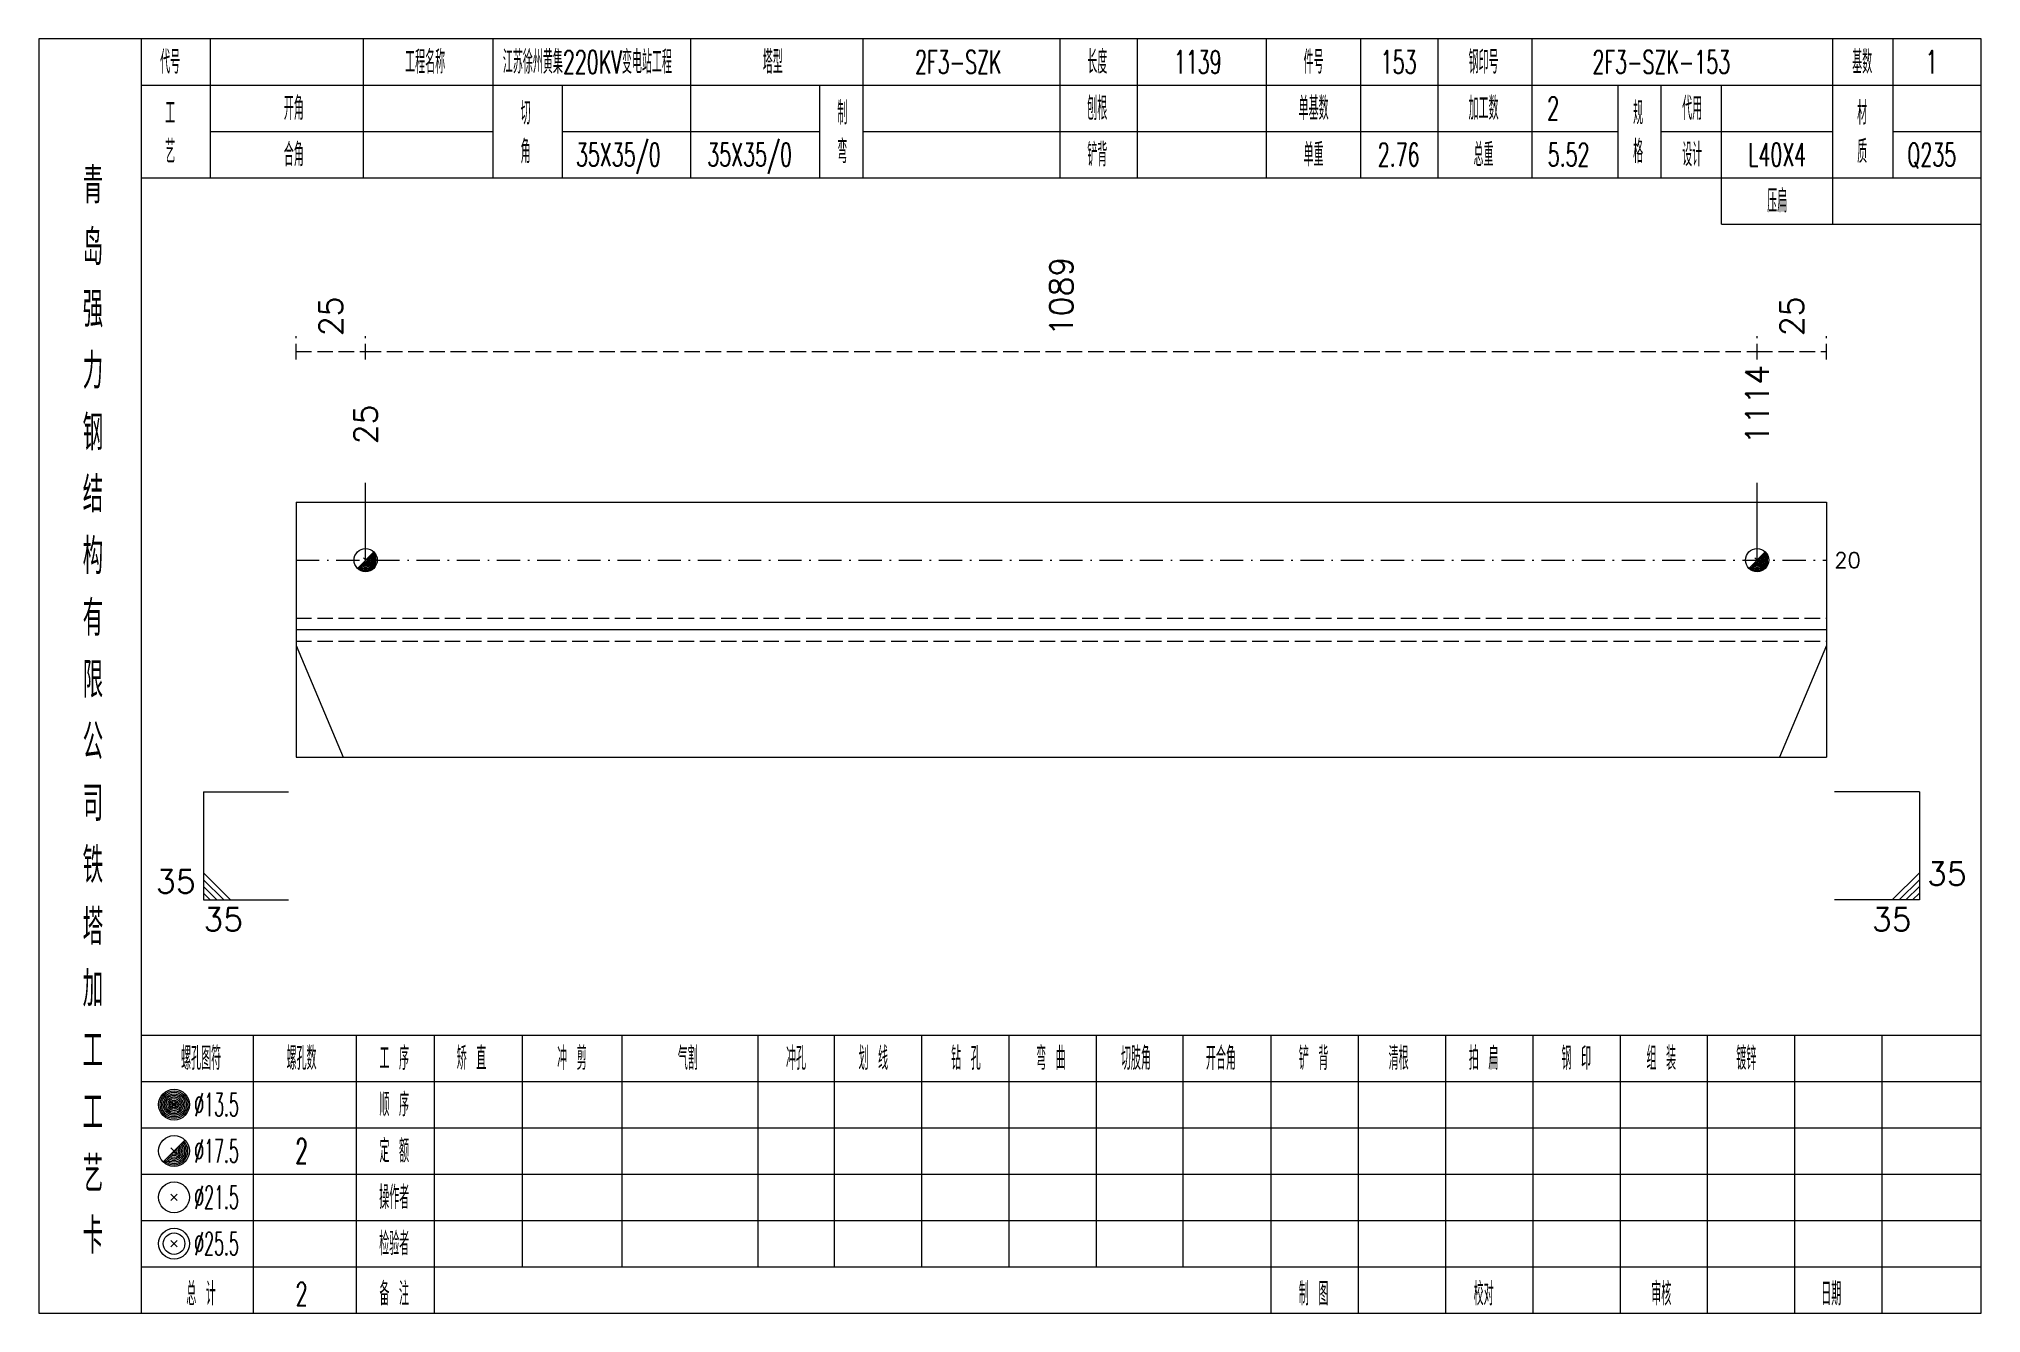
# Model space of a CAD drawing. Extents: x 0 to 4623, y -1159 to 4890.
# Drawn here: x 3736.8 to 3988.2, y 4275 to 4440 of the extents above; entities that cross this region are included whole.
import ezdxf
from ezdxf.enums import TextEntityAlignment as Align

# ---------------------------------------------------------------- set-up
doc = ezdxf.new("R2010")
doc.units = 0
doc.header["$MEASUREMENT"] = 0
doc.linetypes.add('一点画线', pattern=[5.2, 3, -1, 0.2, -1])
doc.linetypes.add('虚线', pattern=[2.75, 2, -0.75])
doc.layers.get('0').update_dxf_attribs({"linetype": 'CONTINUOUS', "lineweight": 25})
for name, color, linetype, lineweight in [('1', 7, 'CONTINUOUS', 25), ('4', 7, 'CONTINUOUS', 25), ('5', 7, 'CONTINUOUS', 25)]:
    doc.layers.add(name, color=color, linetype=linetype, lineweight=lineweight)
doc.styles.get("Standard").update_dxf_attribs({"font": 'simplex.shx', "width": 0.7, "height": 3, "bigfont": 'gbhzfs.shx'})

msp = doc.modelspace()

# ---------------------------------------------------------------- texts
at = {"color": 8, "linetype": 'Continuous', "lineweight": 9}
for s, p in [('1089', (3869.15, 4401.5)), ('25', (3774.6, 4401.5)), ('25', (3963.7, 4401.5))]:
    msp.add_text(s, height=3, rotation=90, dxfattribs=at).set_placement(p, align=Align.MIDDLE_LEFT)
at = {"color": 7, "linetype": 'Continuous', "lineweight": 13}
for s, p in [('1114', (3959.2, 4387.5)), ('25', (3779.1, 4387.5))]:
    msp.add_text(s, height=3, rotation=90, dxfattribs=at).set_placement(p, align=Align.MIDDLE_LEFT)
msp.add_text('20', height=2, dxfattribs=at).set_placement((3969.2, 4372.5), align=Align.MIDDLE_LEFT)
msp.add_text('35', height=3, dxfattribs=at).set_placement((3757.1, 4328.5), align=Align.BOTTOM_RIGHT)
msp.add_text('35', height=3, dxfattribs=at).set_placement((3981.2, 4329.5), align=Align.BOTTOM_LEFT)
msp.add_text('35', height=3, dxfattribs=at).set_placement((3758.1, 4327.5), align=Align.TOP_LEFT)
msp.add_text('35', height=3, dxfattribs=at).set_placement((3979.2, 4327.5), align=Align.TOP_RIGHT)
at = {"layer": '4', "color": 1, "linetype": 'Continuous', "lineweight": 13}
for s, height, width, p in [('代号', 3, 0.6, (3753.8, 4437)), ('工程名称', 3, 0.6, (3786.8, 4437)), ('江苏徐州黄集220KV变电站工程', 3, 0.6, (3807.8, 4437)), ('塔型', 3, 0.6, (3831.8, 4437)), ('2F3-SZK', 3, 0.6, (3855.8, 4437)), ('长度', 3, 0.6, (3873.8, 4437)), ('1139', 3, 0.6, (3886.8, 4437)), ('件号', 3, 0.6, (3901.8, 4437)), ('153', 3, 0.6, (3912.8, 4437)), ('钢印号', 3, 0.6, (3923.8, 4437)), ('2F3-SZK-153', 3, 0.6, (3946.8, 4437)), ('基数', 3, 0.6, (3972.8, 4437)), ('1', 3, 0.6, (3981.8, 4437)), ('开角', 3, 0.6, (3769.8, 4431)), ('制', 3, 0.6, (3840.8, 4430.4)), ('刨根', 3, 0.6, (3873.8, 4431)), ('单基数', 3, 0.6, (3901.8, 4431)), ('加工数', 3, 0.6, (3923.8, 4431)), ('2', 3, 0.6, (3932.8, 4431)), ('代用', 3, 0.6, (3950.8, 4431)), ('材', 3, 0.6, (3972.8, 4430.4)), ('工', 3, 0.6, (3753.8, 4430.4)), ('切', 3, 0.6, (3799.8, 4430.4)), ('规', 3, 0.6, (3943.8, 4430.4)), ('艺', 3, 0.6, (3753.8, 4425.4)), ('角', 3, 0.6, (3799.8, 4425.4)), ('弯', 3, 0.6, (3840.8, 4425.4)), ('格', 3, 0.6, (3943.8, 4425.4)), ('质', 3, 0.6, (3972.8, 4425.4)), ('合角', 3, 0.6, (3769.8, 4425)), ('35X35/0', 3, 0.6, (3811.8, 4425)), ('35X35/0', 3, 0.6, (3828.8, 4425)), ('铲背', 3, 0.6, (3873.8, 4425)), ('单重', 3, 0.6, (3901.8, 4425)), ('2.76', 3, 0.6, (3912.8, 4425)), ('总重', 3, 0.6, (3923.8, 4425)), ('5.52', 3, 0.6, (3934.8, 4425)), ('设计', 3, 0.6, (3950.8, 4425)), ('L40X4', 3, 0.6, (3961.8, 4425)), ('Q235', 3, 0.6, (3981.8, 4425)), ('青', 4.6, 0.8, (3743.8, 4421)), ('压扁', 3, 0.6, (3961.8, 4419)), ('岛', 4.6, 0.8, (3743.8, 4413)), ('强', 4.6, 0.8, (3743.8, 4405)), ('力', 4.6, 0.8, (3743.8, 4397)), ('钢', 4.6, 0.8, (3743.8, 4389)), ('结', 4.6, 0.8, (3743.8, 4381)), ('构', 4.6, 0.8, (3743.8, 4373)), ('有', 4.6, 0.8, (3743.8, 4365)), ('限', 4.6, 0.8, (3743.8, 4357)), ('公', 4.6, 0.8, (3743.8, 4349)), ('司', 4.6, 0.8, (3743.8, 4341)), ('铁', 4.6, 0.8, (3743.8, 4333)), ('塔', 4.6, 0.8, (3743.8, 4325)), ('加', 4.6, 0.8, (3743.8, 4317)), ('工', 4.6, 0.8, (3743.8, 4309)), ('螺孔图符', 3, 0.6, (3757.8, 4308)), ('螺孔数', 3, 0.6, (3770.8, 4308)), ('工 序', 3, 0.6, (3782.8, 4308)), ('矫 直', 3, 0.6, (3792.8, 4308)), ('冲 剪', 3, 0.6, (3805.8, 4308)), ('气割', 3, 0.6, (3820.8, 4308)), ('冲孔', 3, 0.6, (3834.8, 4308)), ('划 线', 3, 0.6, (3844.8, 4308)), ('钻 孔', 3, 0.6, (3856.8, 4308)), ('弯 曲', 3, 0.6, (3867.8, 4308)), ('切肢角', 3, 0.6, (3878.8, 4308)), ('开合角', 3, 0.6, (3889.8, 4308)), ('铲 背', 3, 0.6, (3901.8, 4308)), ('清根', 3, 0.6, (3912.8, 4308)), ('拍 扁', 3, 0.6, (3923.8, 4308)), ('钢 印', 3, 0.6, (3935.8, 4308)), ('组 装', 3, 0.6, (3946.8, 4308)), ('镀锌', 3, 0.6, (3957.8, 4308)), ('工', 4.6, 0.8, (3743.8, 4301)), ('%%C13.5', 3, 0.5, (3759.8, 4302)), ('顺 序', 3, 0.6, (3782.8, 4302)), ('%%C17.5', 3, 0.5, (3759.8, 4296)), ('2', 3.2, 0.6, (3770.8, 4296)), ('定 额', 3, 0.6, (3782.8, 4296)), ('艺', 4.6, 0.8, (3743.8, 4293)), ('%%C21.5', 3, 0.5, (3759.8, 4290)), ('操作者', 3, 0.6, (3782.8, 4290)), ('卡', 4.6, 0.8, (3743.8, 4285)), ('%%C25.5', 3, 0.5, (3759.8, 4284)), ('检验者', 3, 0.6, (3782.8, 4284)), ('总 计', 3, 0.6, (3757.8, 4277.5)), ('2', 3, 0.6, (3770.8, 4277.5)), ('备 注', 3, 0.6, (3782.8, 4277.5)), ('制 图', 3, 0.6, (3901.8, 4277.5)), ('校对', 3, 0.6, (3923.8, 4277.5)), ('审核', 3, 0.6, (3946.8, 4277.5)), ('日期', 3, 0.6, (3968.8, 4277.5))]:
    msp.add_text(s, height=height, dxfattribs=dict(at, width=width)).set_placement(p, align=Align.MIDDLE_CENTER)

# ---------------------------------------------------------------- blocks, each defined once
blk = doc.blocks.new('孔17.5')
at = {"layer": '5', "color": 7, "linetype": 'Continuous', "lineweight": 13}
for p, q in [((-0.707, -0.707), (0.707, 0.707)), ((-0.2, 0.2), (0.2, -0.2))]:
    blk.add_line(p, q, dxfattribs=at)
blk.add_circle((0, 0), 1, dxfattribs=at)
for radius in [0.9, 0.8, 0.7, 0.6, 0.5, 0.4, 0.3, 0.2, 0.1]:
    blk.add_arc((0, 0), radius, 225, 45, dxfattribs=at)

# ---------------------------------------------------------------- linework, layer by layer
at = {"color": 8, "linetype": '虚线', "lineweight": 9}
for p, q in [((3770.1, 4398.5), (3770.1, 4401.5)), ((3779.1, 4398.5), (3779.1, 4401.5)), ((3779.1, 4398.5), (3779.1, 4401.5)), ((3959.2, 4398.5), (3959.2, 4401.5)), ((3959.2, 4398.5), (3959.2, 4401.5)), ((3968.2, 4398.5), (3968.2, 4401.5)), ((3770.1, 4399.5), (3779.1, 4399.5)), ((3779.1, 4399.5), (3959.2, 4399.5)), ((3959.2, 4399.5), (3968.2, 4399.5))]:
    msp.add_line(p, q, dxfattribs=at)
at = {"color": 7, "linetype": 'Continuous', "lineweight": 13}
for p, q in [((3779.1, 4372.5), (3779.1, 4382.5)), ((3959.2, 4372.5), (3959.2, 4382.5)), ((3770.1, 4361.438), (3776.187, 4347)), ((3968.2, 4361.438), (3962.113, 4347)), ((3758.1, 4342.5), (3769.1, 4342.5)), ((3758.1, 4342.5), (3758.1, 4328.5)), ((3980.2, 4342.5), (3969.2, 4342.5)), ((3980.2, 4342.5), (3980.2, 4328.5)), ((3761.6, 4328.5), (3758.1, 4332)), ((3976.7, 4328.5), (3980.2, 4332)), ((3760.725, 4328.5), (3758.1, 4331.125)), ((3759.85, 4328.5), (3758.1, 4330.25)), ((3758.975, 4328.5), (3758.1, 4329.375)), ((3977.575, 4328.5), (3980.2, 4331.125)), ((3978.45, 4328.5), (3980.2, 4330.25)), ((3979.325, 4328.5), (3980.2, 4329.375)), ((3758.1, 4328.5), (3769.1, 4328.5)), ((3980.2, 4328.5), (3969.2, 4328.5))]:
    msp.add_line(p, q, dxfattribs=at)
at = {"color": 7, "linetype": 'Continuous', "lineweight": 18}
for p, q in [((3770.1, 4380), (3770.1, 4347)), ((3770.1, 4380), (3968.2, 4380)), ((3968.2, 4380), (3968.2, 4347)), ((3770.1, 4363.5), (3968.2, 4363.5))]:
    msp.add_line(p, q, dxfattribs=at)
at = {"color": 3, "linetype": '一点画线', "lineweight": 13}
msp.add_line((3770.1, 4372.5), (3968.2, 4372.5), dxfattribs=at)
at = {"color": 1, "linetype": '虚线', "lineweight": 18}
for p, q in [((3770.1, 4365), (3968.2, 4365)), ((3770.1, 4362), (3968.2, 4362))]:
    msp.add_line(p, q, dxfattribs=at)
at = {"layer": '1', "color": 7, "linetype": 'Continuous', "lineweight": 18}
msp.add_line((3770.1, 4347), (3968.2, 4347), dxfattribs=at)
at = {"layer": '4', "color": 1, "linetype": 'Continuous', "lineweight": 18}
for p, q in [((3750.1, 4275), (3750.1, 4440)), ((3759, 4422), (3759, 4440)), ((3778.8, 4422), (3778.8, 4440)), ((3795.6, 4422), (3795.6, 4440)), ((3821.2, 4422), (3821.2, 4440)), ((3843.5, 4422), (3843.5, 4440)), ((3869, 4422), (3869, 4440)), ((3879, 4422), (3879, 4440)), ((3895.7, 4422), (3895.7, 4440)), ((3907.9, 4422), (3907.9, 4440)), ((3917.9, 4422), (3917.9, 4440)), ((3930.1, 4422), (3930.1, 4440)), ((3969, 4416), (3969, 4440)), ((3976.8, 4422), (3976.8, 4440)), ((3750.1, 4434), (3988.2, 4434)), ((3804.6, 4422), (3804.6, 4434)), ((3837.9, 4422), (3837.9, 4434)), ((3941.2, 4422), (3941.2, 4434)), ((3946.8, 4422), (3946.8, 4434)), ((3954.6, 4416), (3954.6, 4434)), ((3759, 4428), (3795.6, 4428)), ((3804.6, 4428), (3837.9, 4428)), ((3843.5, 4428), (3941.2, 4428)), ((3946.8, 4428), (3969, 4428)), ((3976.8, 4428), (3988.2, 4428)), ((3750.1, 4422), (3988.2, 4422)), ((3954.6, 4416), (3988.2, 4416)), ((3750.1, 4311), (3988.2, 4311)), ((3764.6, 4275), (3764.6, 4311)), ((3777.9, 4275), (3777.9, 4311)), ((3788, 4275), (3788, 4311)), ((3799.4, 4281), (3799.4, 4311)), ((3812.3, 4281), (3812.3, 4311)), ((3829.9, 4281), (3829.9, 4311)), ((3839.8, 4281), (3839.8, 4311)), ((3851.1, 4281), (3851.1, 4311)), ((3862.4, 4281), (3862.4, 4311)), ((3873.7, 4281), (3873.7, 4311)), ((3884.9, 4281), (3884.9, 4311)), ((3896.3, 4281), (3896.3, 4311)), ((3907.6, 4281), (3907.6, 4311)), ((3918.9, 4281), (3918.9, 4311)), ((3930.2, 4281), (3930.2, 4311)), ((3941.5, 4281), (3941.5, 4311)), ((3952.8, 4281), (3952.8, 4311)), ((3964.1, 4281), (3964.1, 4311)), ((3975.4, 4281), (3975.4, 4311)), ((3750.1, 4305), (3988.2, 4305)), ((3750.1, 4299), (3988.2, 4299)), ((3750.1, 4293), (3988.2, 4293)), ((3750.1, 4287), (3988.2, 4287)), ((3750.1, 4281), (3988.2, 4281)), ((3896.3, 4275), (3896.3, 4281)), ((3907.6, 4275), (3907.6, 4281)), ((3918.9, 4275), (3918.9, 4281)), ((3930.2, 4275), (3930.2, 4281)), ((3941.5, 4275), (3941.5, 4281)), ((3952.8, 4275), (3952.8, 4281)), ((3964.1, 4275), (3964.1, 4281)), ((3975.4, 4275), (3975.4, 4281))]:
    msp.add_line(p, q, dxfattribs=at)
at = {"layer": '4', "color": 7, "linetype": 'Continuous', "lineweight": 13}
for p, q in [((3754.1, 4301.8), (3754.5, 4302.2)), ((3754.5, 4301.8), (3754.1, 4302.2)), ((3752.886, 4294.586), (3755.714, 4297.414)), ((3753.9, 4296.4), (3754.7, 4295.6)), ((3753.9, 4289.6), (3754.7, 4290.4)), ((3753.9, 4290.4), (3754.7, 4289.6)), ((3753.9, 4283.6), (3754.7, 4284.4)), ((3753.9, 4284.4), (3754.7, 4283.6))]:
    msp.add_line(p, q, dxfattribs=at)
at = {"layer": '4', "color": 1, "linetype": 'Continuous', "lineweight": 18}
msp.add_lwpolyline([(3736.8, 4440), (3736.8, 4275), (3988.2, 4275), (3988.2, 4440)], close=True, dxfattribs=at)
at = {"layer": '4', "color": 7, "linetype": 'Continuous', "lineweight": 13}
for centre, radius in [((3754.3, 4302), 2), ((3754.3, 4302), 1.8), ((3754.3, 4302), 1.6), ((3754.3, 4302), 1.4), ((3754.3, 4302), 1.2), ((3754.3, 4302), 1), ((3754.3, 4302), 0.8), ((3754.3, 4302), 0.6), ((3754.3, 4302), 0.4), ((3754.3, 4302), 0.2), ((3754.3, 4296), 2), ((3754.3, 4290), 2), ((3754.3, 4284), 2), ((3754.3, 4284), 1.4)]:
    msp.add_circle(centre, radius, dxfattribs=at)
for radius in [1.8, 1.6, 1.4, 1.2, 1, 0.8, 0.6, 0.4, 0.2]:
    msp.add_arc((3754.3, 4296), radius, 225, 45, dxfattribs=at)

# ---------------------------------------------------------------- block references
at = {"color": 7, "linetype": 'Continuous', "lineweight": 13, "xscale": 1.5, "yscale": 1.5, "zscale": 1.5}
for p in [(3779.1, 4372.5), (3959.2, 4372.5)]:
    msp.add_blockref('孔17.5', p, dxfattribs=at)

msp.set_redraw_order([(e.dxf.handle, doc.entitydb.next_handle()) for e in msp.query("TEXT MTEXT ATTDEF DIMENSION ARC_DIMENSION")])  # texts and dimensions are drawn at this point

doc.saveas('drawing.dxf')
